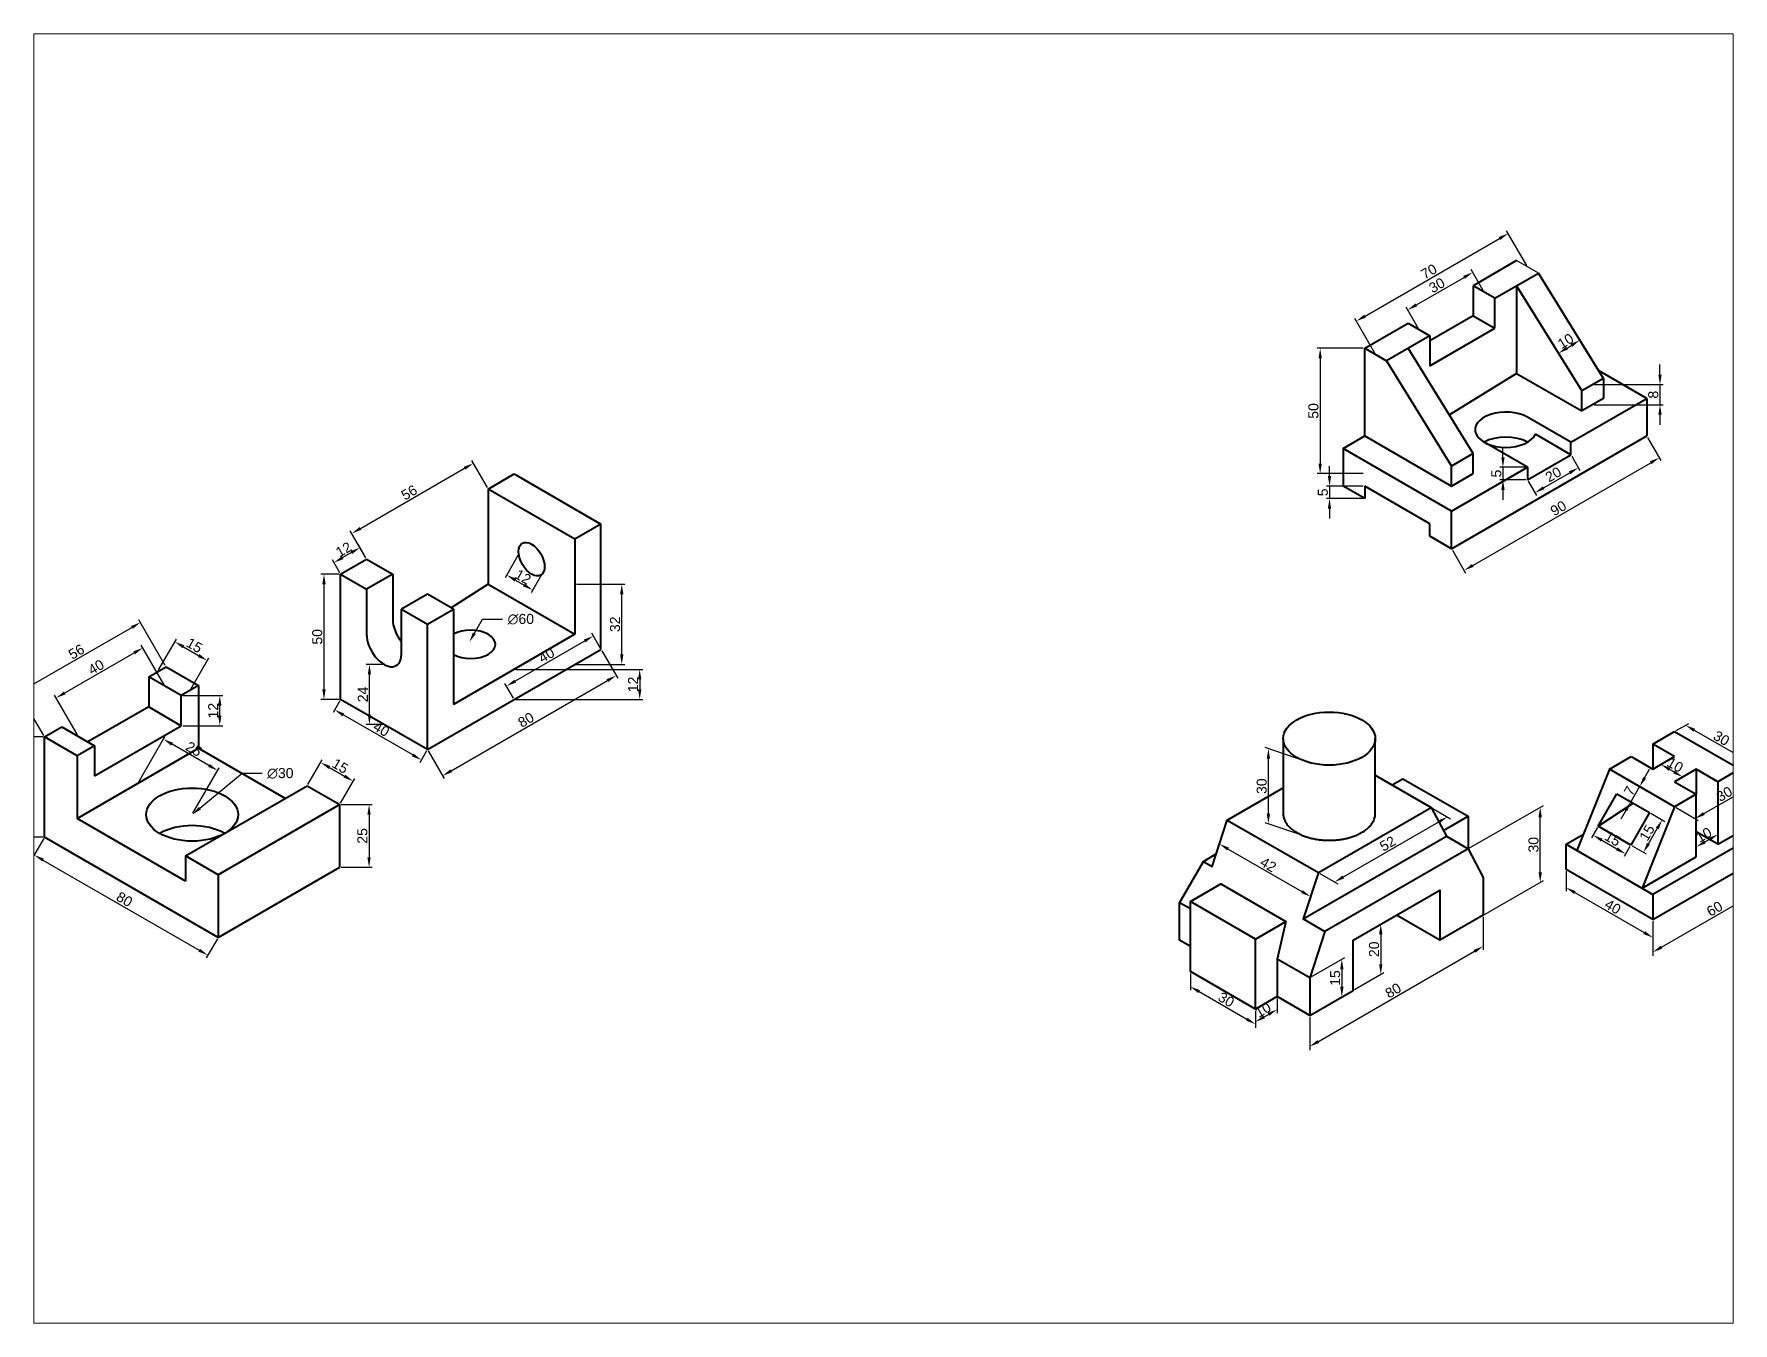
# Paper-space layout 'Layout2' of a CAD drawing. Header units: millimetres. Extents: x 26 to 231, y 20 to 176.
# The model-space entities are those that its viewports show. They can reach past a viewport. Long polylines and large blocks are cut down to what shows.
import ezdxf
from ezdxf import colors
from ezdxf.entities.mleader import LeaderData, LeaderLine
from ezdxf.math import Vec2, Vec3

# ---------------------------------------------------------------- set-up
doc = ezdxf.new("R2010")
doc.units = ezdxf.units.MM
doc.layers.add('Thick', color=7, linetype='Continuous', lineweight=40)
doc.styles.get("Standard").update_dxf_attribs({"font": 'arial.ttf'})
doc.dimstyles.new('ISO-25', dxfattribs={"dimtxt": 4, "dimasz": 4, "dimexe": 1.25, "dimexo": 0.625, "dimtad": 1, "dimtxsty": 'Standard', "dimcen": 2.5, "dimadec": 0, "dimazin": 0, "dimtfac": 1, "dimtmove": 0, "dimatfit": 3, "dimfxl": 1, "dimarcsym": 0})

psp = doc.layouts.new('Layout2')

msp = doc.modelspace()

# ---------------------------------------------------------------- blocks, each defined once
blk = doc.blocks.new('*D6')
at = {"color": 0, "lineweight": -2, "transparency": 16777216}
for p, q in [((2977.4, 969.46), (2968.24, 985.32)), ((2937.69, 966.24), (2965.4, 982.24)), ((2942.76, 949.46), (2933.6, 965.32))]:
    blk.add_line(p, q, dxfattribs=at)
at = {"color": 0, "transparency": 16777216}
for points in [[(2965.07, 982.82), (2965.74, 981.66), (2968.87, 984.24)], [(2937.36, 966.82), (2938.02, 965.66), (2934.23, 964.24)]]:
    blk.add_solid(points, dxfattribs=at)
at = {"layer": 'Defpoints', "color": 0, "transparency": 16777216}
for p in [(2968.87, 984.24), (2977.71, 968.92), (2943.07, 948.92)]:
    blk.add_point(p, dxfattribs=at)
at = {"color": 0, "transparency": 16777216, "insert": (2950.21, 976.55), "char_height": 4, "attachment_point": 5, "rotation": 30}
blk.add_mtext('40', dxfattribs=at)
blk = doc.blocks.new('*D7')
at = {"color": 0, "lineweight": -2, "transparency": 16777216}
for p, q in [((2974.99, 975.21), (2982.23, 987.74)), ((2985.07, 984.66), (2991.13, 981.16)), ((2987.98, 967.71), (2995.22, 980.24))]:
    blk.add_line(p, q, dxfattribs=at)
at = {"color": 0, "transparency": 16777216}
for points in [[(2985.4, 985.24), (2984.74, 984.08), (2981.61, 986.66)], [(2991.47, 981.74), (2990.8, 980.58), (2994.6, 979.16)]]:
    blk.add_solid(points, dxfattribs=at)
at = {"layer": 'Defpoints', "color": 0, "transparency": 16777216}
for p in [(2994.6, 979.16), (2974.68, 974.67), (2987.67, 967.17)]:
    blk.add_point(p, dxfattribs=at)
at = {"color": 0, "transparency": 16777216, "insert": (2989.44, 985.22), "char_height": 4, "attachment_point": 5, "rotation": 330}
blk.add_mtext('15', dxfattribs=at)
blk = doc.blocks.new('*D8')
at = {"color": 0, "lineweight": -2, "transparency": 16777216}
for p, q in [((2967.2, 930.71), (2977.69, 948.87)), ((2995.25, 937.29), (2980.53, 945.79)), ((2988.85, 918.21), (2999.34, 936.37))]:
    blk.add_line(p, q, dxfattribs=at)
at = {"color": 0, "transparency": 16777216}
for points in [[(2980.86, 946.37), (2980.19, 945.21), (2977.06, 947.79)], [(2995.58, 937.87), (2994.92, 936.71), (2998.71, 935.29)]]:
    blk.add_solid(points, dxfattribs=at)
at = {"layer": 'Defpoints', "color": 0, "transparency": 16777216}
for p in [(2977.06, 947.79), (2966.89, 930.17), (2988.54, 917.67)]:
    blk.add_point(p, dxfattribs=at)
at = {"color": 0, "transparency": 16777216, "insert": (2989.22, 943.85), "char_height": 4, "attachment_point": 5, "rotation": 330}
blk.add_mtext('25', dxfattribs=at)
blk = doc.blocks.new('*D9')
at = {"color": 0, "lineweight": -2, "transparency": 16777216}
for p, q in [((2929.34, 908.13), (2924.91, 900.46)), ((2929, 899.54), (2991.35, 863.54)), ((2998.62, 868.13), (2994.19, 860.46))]:
    blk.add_line(p, q, dxfattribs=at)
at = {"color": 0, "transparency": 16777216}
for points in [[(2929.33, 900.12), (2928.67, 898.97), (2925.54, 901.54)], [(2991.69, 864.12), (2991.02, 862.97), (2994.82, 861.54)]]:
    blk.add_solid(points, dxfattribs=at)
at = {"layer": 'Defpoints', "color": 0, "transparency": 16777216}
for p in [(2929.65, 908.67), (2998.93, 868.67), (2994.82, 861.54)]:
    blk.add_point(p, dxfattribs=at)
at = {"color": 0, "transparency": 16777216, "insert": (2961.51, 883.85), "char_height": 4, "attachment_point": 5, "rotation": 330}
blk.add_mtext('80', dxfattribs=at)
blk = doc.blocks.new('*D10')
at = {"color": 0, "lineweight": -2, "transparency": 16777216}
for p, q in [((3034.75, 929.71), (3040.46, 939.6)), ((3043.3, 936.51), (3049.36, 933.01)), ((3047.74, 922.21), (3053.45, 932.1))]:
    blk.add_line(p, q, dxfattribs=at)
at = {"color": 0, "transparency": 16777216}
for points in [[(3043.63, 937.09), (3042.96, 935.94), (3039.83, 938.51)], [(3049.69, 933.59), (3049.03, 932.44), (3052.82, 931.01)]]:
    blk.add_solid(points, dxfattribs=at)
at = {"layer": 'Defpoints', "color": 0, "transparency": 16777216}
for p in [(3034.44, 929.17), (3052.82, 931.01), (3047.43, 921.67)]:
    blk.add_point(p, dxfattribs=at)
at = {"color": 0, "transparency": 16777216, "insert": (3047.66, 937.07), "char_height": 4, "attachment_point": 5, "rotation": 330}
blk.add_mtext('15', dxfattribs=at)
blk = doc.blocks.new('*D11')
at = {"color": 0, "lineweight": -2, "transparency": 16777216}
for p, q in [((3048.05, 921.67), (3060.4, 921.67)), ((3059.15, 917.67), (3059.15, 900.67)), ((3048.05, 896.67), (3060.4, 896.67))]:
    blk.add_line(p, q, dxfattribs=at)
at = {"color": 0, "transparency": 16777216}
for points in [[(3058.48, 917.67), (3059.81, 917.67), (3059.15, 921.67)], [(3058.48, 900.67), (3059.81, 900.67), (3059.15, 896.67)]]:
    blk.add_solid(points, dxfattribs=at)
at = {"layer": 'Defpoints', "color": 0, "transparency": 16777216}
for p in [(3047.43, 921.67), (3047.43, 896.67), (3059.15, 896.67)]:
    blk.add_point(p, dxfattribs=at)
at = {"color": 0, "transparency": 16777216, "insert": (3056.48, 909.17), "char_height": 4, "attachment_point": 5, "rotation": 90}
blk.add_mtext('25', dxfattribs=at)
blk = doc.blocks.new('*D12')
at = {"color": 0, "lineweight": -2, "transparency": 16777216}
for p, q in [((2929.02, 948.67), (2917.46, 948.67)), ((2918.71, 944.67), (2918.71, 912.67)), ((2929.02, 908.67), (2917.46, 908.67))]:
    blk.add_line(p, q, dxfattribs=at)
at = {"color": 0, "transparency": 16777216}
for points in [[(2918.04, 944.67), (2919.38, 944.67), (2918.71, 948.67)], [(2918.04, 912.67), (2919.38, 912.67), (2918.71, 908.67)]]:
    blk.add_solid(points, dxfattribs=at)
at = {"layer": 'Defpoints', "color": 0, "transparency": 16777216}
for p in [(2929.65, 948.67), (2918.71, 908.67), (2929.65, 908.67)]:
    blk.add_point(p, dxfattribs=at)
at = {"color": 0, "transparency": 16777216, "insert": (2916.04, 928.67), "char_height": 4, "attachment_point": 5, "rotation": 90}
blk.add_mtext('40', dxfattribs=at)
blk = doc.blocks.new('*D13')
at = {"color": 0, "lineweight": -2, "transparency": 16777216}
for p, q in [((2922.89, 968.37), (2964.46, 992.37)), ((2977.83, 977.21), (2967.3, 995.45)), ((2929.34, 949.21), (2918.8, 967.45))]:
    blk.add_line(p, q, dxfattribs=at)
at = {"color": 0, "transparency": 16777216}
for points in [[(2964.13, 992.95), (2964.79, 991.79), (2967.93, 994.37)], [(2922.56, 968.95), (2923.23, 967.79), (2919.43, 966.37)]]:
    blk.add_solid(points, dxfattribs=at)
at = {"layer": 'Defpoints', "color": 0, "transparency": 16777216}
for p in [(2967.93, 994.37), (2978.15, 976.67), (2929.65, 948.67)]:
    blk.add_point(p, dxfattribs=at)
at = {"color": 0, "transparency": 16777216, "insert": (2942.34, 982.68), "char_height": 4, "attachment_point": 5, "rotation": 30}
blk.add_mtext('56', dxfattribs=at)
blk = doc.blocks.new('*D14')
at = {"color": 0, "lineweight": -2, "transparency": 16777216}
for p, q in [((2984.83, 965.17), (3000.82, 965.17)), ((2999.57, 957.17), (2999.57, 961.17)), ((2984.83, 953.17), (3000.82, 953.17))]:
    blk.add_line(p, q, dxfattribs=at)
at = {"color": 0, "transparency": 16777216}
for points in [[(2998.9, 961.17), (3000.24, 961.17), (2999.57, 965.17)], [(2998.9, 957.17), (3000.24, 957.17), (2999.57, 953.17)]]:
    blk.add_solid(points, dxfattribs=at)
at = {"layer": 'Defpoints', "color": 0, "transparency": 16777216}
for p in [(2984.21, 965.17), (2999.57, 965.17), (2984.21, 953.17)]:
    blk.add_point(p, dxfattribs=at)
at = {"color": 0, "transparency": 16777216, "insert": (2996.94, 959.17), "char_height": 4, "attachment_point": 5, "rotation": 90}
blk.add_mtext('12', dxfattribs=at)
blk = doc.blocks.new('*D15')
at = {"color": 0, "lineweight": -2, "transparency": 16777216}
for p, q in [((3047.17, 1013.63), (3039.9, 1013.63)), ((3041.15, 1009.63), (3041.15, 967.63)), ((3047.17, 963.63), (3039.9, 963.63))]:
    blk.add_line(p, q, dxfattribs=at)
at = {"color": 0, "transparency": 16777216}
for points in [[(3040.49, 1009.63), (3041.82, 1009.63), (3041.15, 1013.63)], [(3040.49, 967.63), (3041.82, 967.63), (3041.15, 963.63)]]:
    blk.add_solid(points, dxfattribs=at)
at = {"layer": 'Defpoints', "color": 0, "transparency": 16777216}
for p in [(3047.8, 1013.63), (3041.15, 963.63), (3047.8, 963.63)]:
    blk.add_point(p, dxfattribs=at)
at = {"color": 0, "transparency": 16777216, "insert": (3038.49, 988.63), "char_height": 4, "attachment_point": 5, "rotation": 90}
blk.add_mtext('50', dxfattribs=at)
blk = doc.blocks.new('*D16')
at = {"color": 0, "lineweight": -2, "transparency": 16777216}
for p, q in [((3047.48, 963.09), (3044.77, 958.4)), ((3076.57, 941.48), (3048.86, 957.48)), ((3082.12, 943.09), (3079.41, 938.4))]:
    blk.add_line(p, q, dxfattribs=at)
at = {"color": 0, "transparency": 16777216}
for points in [[(3049.2, 958.06), (3048.53, 956.9), (3045.4, 959.48)], [(3076.91, 942.06), (3076.24, 940.9), (3080.04, 939.48)]]:
    blk.add_solid(points, dxfattribs=at)
at = {"layer": 'Defpoints', "color": 0, "transparency": 16777216}
for p in [(3047.8, 963.63), (3045.4, 959.48), (3082.44, 943.63)]:
    blk.add_point(p, dxfattribs=at)
at = {"color": 0, "transparency": 16777216, "insert": (3064.05, 951.79), "char_height": 4, "attachment_point": 5, "rotation": 330}
blk.add_mtext('40', dxfattribs=at)
blk = doc.blocks.new('*D17')
at = {"color": 0, "lineweight": -2, "transparency": 16777216}
for p, q in [((3064.49, 977.63), (3058.05, 977.63)), ((3059.3, 957.63), (3059.3, 973.63)), ((3064.49, 953.63), (3058.05, 953.63))]:
    blk.add_line(p, q, dxfattribs=at)
at = {"color": 0, "transparency": 16777216}
for points in [[(3058.63, 973.63), (3059.96, 973.63), (3059.3, 977.63)], [(3058.63, 957.63), (3059.96, 957.63), (3059.3, 953.63)]]:
    blk.add_solid(points, dxfattribs=at)
at = {"layer": 'Defpoints', "color": 0, "transparency": 16777216}
for p in [(3059.3, 977.63), (3065.12, 977.63), (3065.12, 953.63)]:
    blk.add_point(p, dxfattribs=at)
at = {"color": 0, "transparency": 16777216, "insert": (3056.66, 965.63), "char_height": 4, "attachment_point": 5, "rotation": 90}
blk.add_mtext('24', dxfattribs=at)
blk = doc.blocks.new('*D18')
at = {"color": 0, "lineweight": -2, "transparency": 16777216}
for p, q in [((3057.88, 1020.18), (3054.9, 1025.33)), ((3047.48, 1014.18), (3044.51, 1019.33)), ((3048.6, 1020.24), (3052.06, 1022.24))]:
    blk.add_line(p, q, dxfattribs=at)
at = {"color": 0, "transparency": 16777216}
for points in [[(3051.73, 1022.82), (3052.4, 1021.67), (3055.53, 1024.24)], [(3048.27, 1020.82), (3048.93, 1019.67), (3045.13, 1018.24)]]:
    blk.add_solid(points, dxfattribs=at)
at = {"layer": 'Defpoints', "color": 0, "transparency": 16777216}
for p in [(3055.53, 1024.24), (3058.19, 1019.63), (3047.8, 1013.63)]:
    blk.add_point(p, dxfattribs=at)
at = {"color": 0, "transparency": 16777216, "insert": (3049.01, 1023.52), "char_height": 4, "attachment_point": 5, "rotation": 30}
blk.add_mtext('12', dxfattribs=at)
blk = doc.blocks.new('*D19')
at = {"color": 0, "lineweight": -2, "transparency": 16777216}
for p, q in [((3106.37, 1048.18), (3100.13, 1058.99)), ((3055.72, 1031.91), (3097.29, 1055.91)), ((3057.88, 1020.18), (3051.63, 1030.99))]:
    blk.add_line(p, q, dxfattribs=at)
at = {"color": 0, "transparency": 16777216}
for points in [[(3096.96, 1056.48), (3097.62, 1055.33), (3100.75, 1057.91)], [(3055.39, 1032.48), (3056.05, 1031.33), (3052.26, 1029.91)]]:
    blk.add_solid(points, dxfattribs=at)
at = {"layer": 'Defpoints', "color": 0, "transparency": 16777216}
for p in [(3100.75, 1057.91), (3106.69, 1047.63), (3058.19, 1019.63)]:
    blk.add_point(p, dxfattribs=at)
at = {"color": 0, "transparency": 16777216, "insert": (3075.17, 1046.22), "char_height": 4, "attachment_point": 5, "rotation": 30}
blk.add_mtext('56', dxfattribs=at)
blk = doc.blocks.new('*D20')
at = {"color": 0, "lineweight": -2, "transparency": 16777216}
for p, q in [((3118.57, 1021.05), (3113.47, 1012.21)), ((3117.55, 1011.29), (3121.02, 1009.29)), ((3128.96, 1015.05), (3123.86, 1006.21))]:
    blk.add_line(p, q, dxfattribs=at)
at = {"color": 0, "transparency": 16777216}
for points in [[(3117.89, 1011.87), (3117.22, 1010.72), (3114.09, 1013.29)], [(3121.35, 1009.87), (3120.69, 1008.72), (3124.48, 1007.29)]]:
    blk.add_solid(points, dxfattribs=at)
at = {"layer": 'Defpoints', "color": 0, "transparency": 16777216}
for p in [(3118.88, 1021.59), (3129.27, 1015.59), (3124.48, 1007.29)]:
    blk.add_point(p, dxfattribs=at)
at = {"color": 0, "transparency": 16777216, "insert": (3120.6, 1012.57), "char_height": 4, "attachment_point": 5, "rotation": 330}
blk.add_mtext('12', dxfattribs=at)
blk = doc.blocks.new('*D21')
at = {"color": 0, "lineweight": -2, "transparency": 16777216}
for p, q in [((3152.03, 983.09), (3158.39, 972.08)), ((3091.95, 935.16), (3154.3, 971.16)), ((3082.75, 943.09), (3089.11, 932.08))]:
    blk.add_line(p, q, dxfattribs=at)
at = {"color": 0, "transparency": 16777216}
for points in [[(3153.97, 971.74), (3154.63, 970.58), (3157.77, 973.16)], [(3091.61, 935.74), (3092.28, 934.58), (3088.48, 933.16)]]:
    blk.add_solid(points, dxfattribs=at)
at = {"layer": 'Defpoints', "color": 0, "transparency": 16777216}
for p in [(3151.72, 983.63), (3157.77, 973.16), (3082.44, 943.63)]:
    blk.add_point(p, dxfattribs=at)
at = {"color": 0, "transparency": 16777216, "insert": (3121.79, 955.47), "char_height": 4, "attachment_point": 5, "rotation": 30}
blk.add_mtext('80', dxfattribs=at)
blk = doc.blocks.new('*D22')
at = {"color": 0, "lineweight": -2, "transparency": 16777216}
for p, q in [((3117.7, 975.63), (3168.41, 975.63)), ((3167.16, 971.63), (3167.16, 967.63)), ((3117.7, 963.63), (3168.41, 963.63))]:
    blk.add_line(p, q, dxfattribs=at)
at = {"color": 0, "transparency": 16777216}
for points in [[(3166.49, 971.63), (3167.83, 971.63), (3167.16, 975.63)], [(3166.49, 967.63), (3167.83, 967.63), (3167.16, 963.63)]]:
    blk.add_solid(points, dxfattribs=at)
at = {"layer": 'Defpoints', "color": 0, "transparency": 16777216}
for p in [(3117.08, 975.63), (3117.08, 963.63), (3167.16, 963.63)]:
    blk.add_point(p, dxfattribs=at)
at = {"color": 0, "transparency": 16777216, "insert": (3164.53, 969.63), "char_height": 4, "attachment_point": 5, "rotation": 90}
blk.add_mtext('12', dxfattribs=at)
blk = doc.blocks.new('*D23')
at = {"color": 0, "lineweight": -2, "transparency": 16777216}
for p, q in [((3145.18, 986.96), (3117.47, 970.96)), ((3151.41, 984.18), (3148.02, 990.04)), ((3116.77, 964.18), (3113.38, 970.04))]:
    blk.add_line(p, q, dxfattribs=at)
at = {"color": 0, "transparency": 16777216}
for points in [[(3144.85, 987.54), (3145.51, 986.38), (3148.64, 988.96)], [(3117.13, 971.54), (3117.8, 970.38), (3114, 968.96)]]:
    blk.add_solid(points, dxfattribs=at)
at = {"layer": 'Defpoints', "color": 0, "transparency": 16777216}
for p in [(3151.72, 983.63), (3114, 968.96), (3117.08, 963.63)]:
    blk.add_point(p, dxfattribs=at)
at = {"color": 0, "transparency": 16777216, "insert": (3129.99, 981.27), "char_height": 4, "attachment_point": 5, "rotation": 30}
blk.add_mtext('40', dxfattribs=at)
blk = doc.blocks.new('*D24')
at = {"color": 0, "lineweight": -2, "transparency": 16777216}
for p, q in [((3141.95, 1009.63), (3161.26, 1009.63)), ((3160.01, 981.63), (3160.01, 1005.63)), ((3141.95, 977.63), (3161.26, 977.63))]:
    blk.add_line(p, q, dxfattribs=at)
at = {"color": 0, "transparency": 16777216}
for points in [[(3159.34, 1005.63), (3160.68, 1005.63), (3160.01, 1009.63)], [(3159.34, 981.63), (3160.68, 981.63), (3160.01, 977.63)]]:
    blk.add_solid(points, dxfattribs=at)
at = {"layer": 'Defpoints', "color": 0, "transparency": 16777216}
for p in [(3141.33, 1009.63), (3160.01, 1009.63), (3141.33, 977.63)]:
    blk.add_point(p, dxfattribs=at)
at = {"color": 0, "transparency": 16777216, "insert": (3157.34, 993.63), "char_height": 4, "attachment_point": 5, "rotation": 90}
blk.add_mtext('32', dxfattribs=at)
blk = doc.blocks.new('*D36')
at = {"color": 0, "lineweight": -2, "transparency": 16777216}
for p, q in [((3503.88, 1126.84), (3499.05, 1135.22)), ((3477.16, 1121.13), (3496.21, 1132.13)), ((3477.9, 1111.84), (3473.07, 1120.22))]:
    blk.add_line(p, q, dxfattribs=at)
at = {"color": 0, "transparency": 16777216}
for points in [[(3495.88, 1132.71), (3496.54, 1131.56), (3499.67, 1134.13)], [(3476.82, 1121.71), (3477.49, 1120.56), (3473.69, 1119.13)]]:
    blk.add_solid(points, dxfattribs=at)
at = {"layer": 'Defpoints', "color": 0, "transparency": 16777216}
for p in [(3499.67, 1134.13), (3504.19, 1126.3), (3478.21, 1111.3)]:
    blk.add_point(p, dxfattribs=at)
at = {"color": 0, "transparency": 16777216, "insert": (3485.35, 1128.94), "char_height": 4, "attachment_point": 5, "rotation": 30}
blk.add_mtext('30', dxfattribs=at)
blk = doc.blocks.new('*D37')
at = {"color": 0, "lineweight": -2, "transparency": 16777216}
for p, q in [((3456.66, 1116.64), (3510.35, 1147.64)), ((3521.2, 1136.84), (3513.19, 1150.72)), ((3460.58, 1101.84), (3452.57, 1115.72))]:
    blk.add_line(p, q, dxfattribs=at)
at = {"color": 0, "transparency": 16777216}
for points in [[(3510.02, 1148.22), (3510.68, 1147.06), (3513.81, 1149.64)], [(3456.32, 1117.22), (3456.99, 1116.06), (3453.19, 1114.64)]]:
    blk.add_solid(points, dxfattribs=at)
at = {"layer": 'Defpoints', "color": 0, "transparency": 16777216}
for p in [(3513.81, 1149.64), (3521.51, 1136.3), (3460.89, 1101.3)]:
    blk.add_point(p, dxfattribs=at)
at = {"color": 0, "transparency": 16777216, "insert": (3482.17, 1134.45), "char_height": 4, "attachment_point": 5, "rotation": 30}
blk.add_mtext('70', dxfattribs=at)
blk = doc.blocks.new('*D38')
at = {"color": 0, "lineweight": -2, "transparency": 16777216}
for p, q in [((3442.5, 1052.8), (3442.5, 1056.8)), ((3455.94, 1048.8), (3441.25, 1048.8)), ((3442.5, 1048.8), (3442.5, 1043.8)), ((3455.94, 1043.8), (3441.25, 1043.8)), ((3442.5, 1039.8), (3442.5, 1035.8))]:
    blk.add_line(p, q, dxfattribs=at)
at = {"color": 0, "transparency": 16777216}
for points in [[(3441.83, 1052.8), (3443.16, 1052.8), (3442.5, 1048.8)], [(3441.83, 1039.8), (3443.16, 1039.8), (3442.5, 1043.8)]]:
    blk.add_solid(points, dxfattribs=at)
at = {"layer": 'Defpoints', "color": 0, "transparency": 16777216}
for p in [(3456.56, 1048.8), (3442.5, 1043.8), (3456.56, 1043.8)]:
    blk.add_point(p, dxfattribs=at)
at = {"color": 0, "transparency": 16777216, "insert": (3439.84, 1046.3), "char_height": 4, "attachment_point": 5, "rotation": 90}
blk.add_mtext('5', dxfattribs=at)
blk = doc.blocks.new('*D39')
at = {"color": 0, "lineweight": -2, "transparency": 16777216}
for p, q in [((3511.72, 1060.3), (3511.72, 1064.3)), ((3520.89, 1056.3), (3510.47, 1056.3)), ((3520.89, 1051.3), (3510.47, 1051.3)), ((3511.72, 1056.3), (3511.72, 1051.3)), ((3511.72, 1047.3), (3511.72, 1043.3))]:
    blk.add_line(p, q, dxfattribs=at)
at = {"color": 0, "transparency": 16777216}
for points in [[(3511.05, 1060.3), (3512.38, 1060.3), (3511.72, 1056.3)], [(3511.05, 1047.3), (3512.38, 1047.3), (3511.72, 1051.3)]]:
    blk.add_solid(points, dxfattribs=at)
at = {"layer": 'Defpoints', "color": 0, "transparency": 16777216}
for p in [(3511.72, 1051.3), (3521.51, 1056.3), (3521.51, 1051.3)]:
    blk.add_point(p, dxfattribs=at)
at = {"color": 0, "transparency": 16777216, "insert": (3509.06, 1053.8), "char_height": 4, "attachment_point": 5, "rotation": 90}
blk.add_mtext('5', dxfattribs=at)
blk = doc.blocks.new('*D40')
at = {"color": 0, "lineweight": -2, "transparency": 16777216}
for p, q in [((3574.4, 1093.3), (3574.4, 1097.3)), ((3548.12, 1089.3), (3575.65, 1089.3)), ((3574.4, 1089.3), (3574.4, 1081.3)), ((3548.12, 1081.3), (3575.65, 1081.3)), ((3574.4, 1077.3), (3574.4, 1073.3))]:
    blk.add_line(p, q, dxfattribs=at)
at = {"color": 0, "transparency": 16777216}
for points in [[(3573.73, 1093.3), (3575.07, 1093.3), (3574.4, 1089.3)], [(3573.73, 1077.3), (3575.07, 1077.3), (3574.4, 1081.3)]]:
    blk.add_solid(points, dxfattribs=at)
at = {"layer": 'Defpoints', "color": 0, "transparency": 16777216}
for p in [(3547.5, 1089.3), (3547.5, 1081.3), (3574.4, 1081.3)]:
    blk.add_point(p, dxfattribs=at)
at = {"color": 0, "transparency": 16777216, "insert": (3571.73, 1085.3), "char_height": 4, "attachment_point": 5, "rotation": 90}
blk.add_mtext('8', dxfattribs=at)
blk = doc.blocks.new('*D41')
at = {"color": 0, "lineweight": -2, "transparency": 16777216}
for p, q in [((3539, 1112.53), (3543.05, 1105.99)), ((3530.5, 1107.27), (3534.55, 1100.73)), ((3537.29, 1103.9), (3538.99, 1104.95))]:
    blk.add_line(p, q, dxfattribs=at)
at = {"color": 0, "transparency": 16777216}
for points in [[(3538.64, 1105.52), (3539.34, 1104.38), (3542.39, 1107.05)], [(3536.94, 1104.47), (3537.64, 1103.33), (3533.89, 1101.8)]]:
    blk.add_solid(points, dxfattribs=at)
at = {"layer": 'Defpoints', "color": 0, "transparency": 16777216}
for p in [(3538.68, 1113.06), (3530.18, 1107.8), (3542.39, 1107.05)]:
    blk.add_point(p, dxfattribs=at)
at = {"color": 0, "transparency": 16777216, "insert": (3536.74, 1106.69), "char_height": 4, "attachment_point": 5, "rotation": 31.7405}
blk.add_mtext('10', dxfattribs=at)
blk = doc.blocks.new('*D42')
at = {"color": 0, "lineweight": -2, "transparency": 16777216}
for p, q in [((3455.94, 1103.8), (3437.51, 1103.8)), ((3438.76, 1099.8), (3438.76, 1057.8)), ((3455.94, 1053.8), (3437.51, 1053.8))]:
    blk.add_line(p, q, dxfattribs=at)
at = {"color": 0, "transparency": 16777216}
for points in [[(3438.1, 1099.8), (3439.43, 1099.8), (3438.76, 1103.8)], [(3438.1, 1057.8), (3439.43, 1057.8), (3438.76, 1053.8)]]:
    blk.add_solid(points, dxfattribs=at)
at = {"layer": 'Defpoints', "color": 0, "transparency": 16777216}
for p in [(3456.56, 1103.8), (3438.76, 1053.8), (3456.56, 1053.8)]:
    blk.add_point(p, dxfattribs=at)
at = {"color": 0, "transparency": 16777216, "insert": (3436.09, 1078.8), "char_height": 4, "attachment_point": 5, "rotation": 90}
blk.add_mtext('50', dxfattribs=at)
blk = doc.blocks.new('*D43')
at = {"color": 0, "lineweight": -2, "transparency": 16777216}
for p, q in [((3569.46, 1068.26), (3574.77, 1059.06)), ((3499.67, 1017.14), (3570.68, 1058.14)), ((3491.52, 1023.26), (3496.83, 1014.06))]:
    blk.add_line(p, q, dxfattribs=at)
at = {"color": 0, "transparency": 16777216}
for points in [[(3570.35, 1058.72), (3571.02, 1057.56), (3574.15, 1060.14)], [(3499.34, 1017.72), (3500, 1016.56), (3496.21, 1015.14)]]:
    blk.add_solid(points, dxfattribs=at)
at = {"layer": 'Defpoints', "color": 0, "transparency": 16777216}
for p in [(3569.15, 1068.8), (3574.15, 1060.14), (3491.2, 1023.8)]:
    blk.add_point(p, dxfattribs=at)
at = {"color": 0, "transparency": 16777216, "insert": (3533.84, 1039.95), "char_height": 4, "attachment_point": 5, "rotation": 30}
blk.add_mtext('90', dxfattribs=at)
blk = doc.blocks.new('*D44')
at = {"color": 0, "lineweight": -2, "transparency": 16777216}
for p, q in [((3539.15, 1060.76), (3542.44, 1055.05)), ((3527.96, 1048.13), (3538.35, 1054.13)), ((3521.83, 1050.76), (3525.12, 1045.05))]:
    blk.add_line(p, q, dxfattribs=at)
at = {"color": 0, "transparency": 16777216}
for points in [[(3538.02, 1054.71), (3538.69, 1053.56), (3541.82, 1056.13)], [(3527.63, 1048.71), (3528.3, 1047.56), (3524.5, 1046.13)]]:
    blk.add_solid(points, dxfattribs=at)
at = {"layer": 'Defpoints', "color": 0, "transparency": 16777216}
for p in [(3538.84, 1061.3), (3521.51, 1051.3), (3541.82, 1056.13)]:
    blk.add_point(p, dxfattribs=at)
at = {"color": 0, "transparency": 16777216, "insert": (3531.82, 1053.44), "char_height": 4, "attachment_point": 5, "rotation": 30}
blk.add_mtext('20', dxfattribs=at)
blk = doc.blocks.new('*D113')
at = {"color": 0, "lineweight": -2, "transparency": 16777216}
for p, q in [((3591.89, 918.08), (3610.94, 929.08)), ((3606.82, 935.46), (3615.66, 930.36)), ((3580.84, 920.46), (3589.68, 915.36))]:
    blk.add_line(p, q, dxfattribs=at)
at = {"color": 0, "transparency": 16777216}
for points in [[(3610.61, 929.66), (3611.28, 928.5), (3614.41, 931.08)], [(3591.56, 918.66), (3592.23, 917.5), (3588.43, 916.08)]]:
    blk.add_solid(points, dxfattribs=at)
at = {"layer": 'Defpoints', "color": 0, "transparency": 16777216}
for p in [(3606.2, 935.82), (3614.41, 931.08), (3580.22, 920.82)]:
    blk.add_point(p, dxfattribs=at)
at = {"color": 0, "transparency": 16777216, "insert": (3600.08, 925.89), "char_height": 4, "attachment_point": 5, "rotation": 30}
blk.add_mtext('30', dxfattribs=at)
blk = doc.blocks.new('*D114')
at = {"color": 0, "lineweight": -2, "transparency": 16777216}
for p, q in [((3575.26, 937.96), (3573.55, 936.97)), ((3578.26, 935.69), (3579.99, 934.69)), ((3583.92, 932.96), (3582.21, 931.97))]:
    blk.add_line(p, q, dxfattribs=at)
at = {"color": 0, "transparency": 16777216}
for points in [[(3578.59, 936.27), (3577.93, 935.11), (3574.8, 937.69)], [(3580.33, 935.27), (3579.66, 934.11), (3583.46, 932.69)]]:
    blk.add_solid(points, dxfattribs=at)
at = {"layer": 'Defpoints', "color": 0, "transparency": 16777216}
for p in [(3575.89, 938.32), (3583.46, 932.69), (3584.55, 933.32)]:
    blk.add_point(p, dxfattribs=at)
at = {"color": 0, "transparency": 16777216, "insert": (3580.46, 937.5), "char_height": 4, "attachment_point": 5, "rotation": 330}
blk.add_mtext('10', dxfattribs=at)
blk = doc.blocks.new('*D115')
at = {"color": 0, "lineweight": -2, "transparency": 16777216}
for p, q in [((3580.84, 951.18), (3585.86, 954.08)), ((3588.07, 951.36), (3607.13, 940.36)), ((3606.82, 936.18), (3611.84, 939.08))]:
    blk.add_line(p, q, dxfattribs=at)
at = {"color": 0, "transparency": 16777216}
for points in [[(3588.41, 951.93), (3587.74, 950.78), (3584.61, 953.36)], [(3607.46, 940.93), (3606.79, 939.78), (3610.59, 938.36)]]:
    blk.add_solid(points, dxfattribs=at)
at = {"layer": 'Defpoints', "color": 0, "transparency": 16777216}
for p in [(3580.22, 950.82), (3610.59, 938.36), (3606.2, 935.82)]:
    blk.add_point(p, dxfattribs=at)
at = {"color": 0, "transparency": 16777216, "insert": (3598.93, 948.17), "char_height": 4, "attachment_point": 5, "rotation": 330}
blk.add_mtext('30', dxfattribs=at)
blk = doc.blocks.new('*D116')
at = {"color": 0, "lineweight": -2, "transparency": 16777216}
for p, q in [((3597.54, 906.54), (3597.54, 911.21)), ((3588.88, 901.54), (3588.88, 906.21)), ((3592.34, 906.77), (3594.07, 907.77))]:
    blk.add_line(p, q, dxfattribs=at)
at = {"color": 0, "transparency": 16777216}
for points in [[(3593.74, 908.35), (3594.41, 907.19), (3597.54, 909.77)], [(3592.01, 907.35), (3592.68, 906.19), (3588.88, 904.77)]]:
    blk.add_solid(points, dxfattribs=at)
at = {"layer": 'Defpoints', "color": 0, "transparency": 16777216}
for p in [(3597.54, 909.77), (3597.54, 905.82), (3588.88, 900.82)]:
    blk.add_point(p, dxfattribs=at)
at = {"color": 0, "transparency": 16777216, "insert": (3591.87, 909.58), "char_height": 4, "attachment_point": 5, "rotation": 30}
blk.add_mtext('10', dxfattribs=at)
blk = doc.blocks.new('*D117')
at = {"color": 0, "lineweight": -2, "transparency": 16777216}
for p, q in [((3623.52, 905.1), (3623.52, 891.32)), ((3575.02, 864.77), (3620.05, 890.77)), ((3571.56, 875.1), (3571.56, 861.32))]:
    blk.add_line(p, q, dxfattribs=at)
at = {"color": 0, "transparency": 16777216}
for points in [[(3619.72, 891.34), (3620.39, 890.19), (3623.52, 892.77)], [(3574.69, 865.34), (3575.36, 864.19), (3571.56, 862.77)]]:
    blk.add_solid(points, dxfattribs=at)
at = {"layer": 'Defpoints', "color": 0, "transparency": 16777216}
for p in [(3623.52, 905.82), (3623.52, 892.77), (3571.56, 875.82)]:
    blk.add_point(p, dxfattribs=at)
at = {"color": 0, "transparency": 16777216, "insert": (3596.2, 880.08), "char_height": 4, "attachment_point": 5, "rotation": 30}
blk.add_mtext('60', dxfattribs=at)
blk = doc.blocks.new('*D118')
at = {"color": 0, "lineweight": -2, "transparency": 16777216}
for p, q in [((3536.92, 895.1), (3536.92, 887.13)), ((3540.38, 886.57), (3568.09, 870.57)), ((3571.56, 875.1), (3571.56, 867.13))]:
    blk.add_line(p, q, dxfattribs=at)
at = {"color": 0, "transparency": 16777216}
for points in [[(3540.71, 887.15), (3540.05, 885.99), (3536.92, 888.57)], [(3568.43, 871.15), (3567.76, 869.99), (3571.56, 868.57)]]:
    blk.add_solid(points, dxfattribs=at)
at = {"layer": 'Defpoints', "color": 0, "transparency": 16777216}
for p in [(3536.92, 895.82), (3571.56, 875.82), (3571.56, 868.57)]:
    blk.add_point(p, dxfattribs=at)
at = {"color": 0, "transparency": 16777216, "insert": (3555.57, 880.88), "char_height": 4, "attachment_point": 5, "rotation": 330}
blk.add_mtext('40', dxfattribs=at)
blk = doc.blocks.new('*D119')
at = {"color": 0, "lineweight": -2, "transparency": 16777216}
for p, q in [((3549.42, 912.48), (3547.06, 908.4)), ((3551.15, 907.48), (3557.22, 903.98)), ((3562.41, 904.98), (3560.06, 900.9))]:
    blk.add_line(p, q, dxfattribs=at)
at = {"color": 0, "transparency": 16777216}
for points in [[(3551.49, 908.06), (3550.82, 906.9), (3547.69, 909.48)], [(3557.55, 904.56), (3556.88, 903.4), (3560.68, 901.98)]]:
    blk.add_solid(points, dxfattribs=at)
at = {"layer": 'Defpoints', "color": 0, "transparency": 16777216}
for p in [(3549.73, 913.02), (3560.68, 901.98), (3562.72, 905.52)]:
    blk.add_point(p, dxfattribs=at)
at = {"color": 0, "transparency": 16777216, "insert": (3555.52, 908.04), "char_height": 4, "attachment_point": 5, "rotation": 330}
blk.add_mtext('15', dxfattribs=at)
blk = doc.blocks.new('*D120')
at = {"color": 0, "lineweight": -2, "transparency": 16777216}
for p, q in [((3570.76, 918.19), (3576.37, 914.96)), ((3569.79, 906.06), (3573.29, 912.12)), ((3563.26, 905.2), (3568.87, 901.97))]:
    blk.add_line(p, q, dxfattribs=at)
at = {"color": 0, "transparency": 16777216}
for points in [[(3572.71, 912.45), (3573.87, 911.78), (3575.29, 915.58)], [(3569.21, 906.39), (3570.37, 905.72), (3567.79, 902.59)]]:
    blk.add_solid(points, dxfattribs=at)
at = {"layer": 'Defpoints', "color": 0, "transparency": 16777216}
for p in [(3570.22, 918.51), (3575.29, 915.58), (3562.72, 905.52)]:
    blk.add_point(p, dxfattribs=at)
at = {"color": 0, "transparency": 16777216, "insert": (3569.23, 910.42), "char_height": 4, "attachment_point": 5, "rotation": 60}
blk.add_mtext('15', dxfattribs=at)
blk = doc.blocks.new('*D121')
at = {"color": 0, "lineweight": -2, "transparency": 16777216}
for p, q in [((3566.69, 928.63), (3565.19, 929.49)), ((3568.27, 932.33), (3570.27, 935.8)), ((3563.19, 922.57), (3561.69, 923.43)), ((3566.27, 928.87), (3562.77, 922.81)), ((3560.77, 919.34), (3558.77, 915.88))]:
    blk.add_line(p, q, dxfattribs=at)
at = {"color": 0, "transparency": 16777216}
for points in [[(3567.7, 932.67), (3568.85, 932), (3566.27, 928.87)], [(3560.2, 919.68), (3561.35, 919.01), (3562.77, 922.81)]]:
    blk.add_solid(points, dxfattribs=at)
at = {"layer": 'Defpoints', "color": 0, "transparency": 16777216}
for p in [(3562.77, 922.81), (3567.23, 928.32), (3563.73, 922.26)]:
    blk.add_point(p, dxfattribs=at)
at = {"color": 0, "transparency": 16777216, "insert": (3562.25, 927.15), "char_height": 4, "attachment_point": 5, "rotation": 60}
blk.add_mtext('7', dxfattribs=at)
blk = doc.blocks.new('*D122')
at = {"color": 0, "lineweight": -2, "transparency": 16777216}
for p, q in [((3483.7, 920.16), (3490.82, 916.05)), ((3448.01, 892.77), (3486.11, 914.77)), ((3438.67, 894.16), (3445.79, 890.05))]:
    blk.add_line(p, q, dxfattribs=at)
at = {"color": 0, "transparency": 16777216}
for points in [[(3485.78, 915.34), (3486.44, 914.19), (3489.57, 916.77)], [(3447.67, 893.34), (3448.34, 892.19), (3444.54, 890.77)]]:
    blk.add_solid(points, dxfattribs=at)
at = {"layer": 'Defpoints', "color": 0, "transparency": 16777216}
for p in [(3483.08, 920.52), (3489.57, 916.77), (3438.05, 894.52)]:
    blk.add_point(p, dxfattribs=at)
at = {"color": 0, "transparency": 16777216, "insert": (3465.72, 906.08), "char_height": 4, "attachment_point": 5, "rotation": 30}
blk.add_mtext('52', dxfattribs=at)
blk = doc.blocks.new('*D123')
at = {"color": 0, "lineweight": -2, "transparency": 16777216}
for p, q in [((3386.95, 854.3), (3386.95, 847.58)), ((3390.41, 847.02), (3409.47, 836.02)), ((3412.93, 839.3), (3412.93, 832.58))]:
    blk.add_line(p, q, dxfattribs=at)
at = {"color": 0, "transparency": 16777216}
for points in [[(3390.75, 847.6), (3390.08, 846.44), (3386.95, 849.02)], [(3409.8, 836.6), (3409.13, 835.44), (3412.93, 834.02)]]:
    blk.add_solid(points, dxfattribs=at)
at = {"layer": 'Defpoints', "color": 0, "transparency": 16777216}
for p in [(3386.95, 855.02), (3412.93, 840.02), (3412.93, 834.02)]:
    blk.add_point(p, dxfattribs=at)
at = {"color": 0, "transparency": 16777216, "insert": (3401.28, 843.83), "char_height": 4, "attachment_point": 5, "rotation": 330}
blk.add_mtext('30', dxfattribs=at)
blk = doc.blocks.new('*D124')
at = {"color": 0, "lineweight": -2, "transparency": 16777216}
for p, q in [((3421.59, 844.3), (3421.59, 838.48)), ((3412.93, 839.3), (3412.93, 833.48)), ((3416.4, 836.92), (3418.13, 837.92))]:
    blk.add_line(p, q, dxfattribs=at)
at = {"color": 0, "transparency": 16777216}
for points in [[(3416.06, 837.5), (3416.73, 836.34), (3412.93, 834.92)], [(3417.79, 838.5), (3418.46, 837.34), (3421.59, 839.92)]]:
    blk.add_solid(points, dxfattribs=at)
at = {"layer": 'Defpoints', "color": 0, "transparency": 16777216}
for p in [(3421.59, 845.02), (3412.93, 840.02), (3421.59, 839.92)]:
    blk.add_point(p, dxfattribs=at)
at = {"color": 0, "transparency": 16777216, "insert": (3415.93, 839.73), "char_height": 4, "attachment_point": 5, "rotation": 30}
blk.add_mtext('10', dxfattribs=at)
blk = doc.blocks.new('*D125')
at = {"color": 0, "lineweight": -2, "transparency": 16777216}
for p, q in [((3435.21, 852.88), (3448.66, 860.65)), ((3447.41, 855.93), (3447.41, 848.93)), ((3435.21, 837.88), (3448.66, 845.65))]:
    blk.add_line(p, q, dxfattribs=at)
at = {"color": 0, "transparency": 16777216}
for points in [[(3446.75, 855.93), (3448.08, 855.93), (3447.41, 859.93)], [(3446.75, 848.93), (3448.08, 848.93), (3447.41, 844.93)]]:
    blk.add_solid(points, dxfattribs=at)
at = {"layer": 'Defpoints', "color": 0, "transparency": 16777216}
for p in [(3434.58, 852.52), (3447.41, 844.93), (3434.58, 837.52)]:
    blk.add_point(p, dxfattribs=at)
at = {"color": 0, "transparency": 16777216, "insert": (3444.75, 852.43), "char_height": 4, "attachment_point": 5, "rotation": 90}
blk.add_mtext('15', dxfattribs=at)
blk = doc.blocks.new('*D126')
at = {"color": 0, "lineweight": -2, "transparency": 16777216}
for p, q in [((3452.53, 867.88), (3464.2, 874.62)), ((3462.95, 869.9), (3462.95, 857.9)), ((3452.53, 847.88), (3464.2, 854.62))]:
    blk.add_line(p, q, dxfattribs=at)
at = {"color": 0, "transparency": 16777216}
for points in [[(3462.28, 869.9), (3463.62, 869.9), (3462.95, 873.9)], [(3462.28, 857.9), (3463.62, 857.9), (3462.95, 853.9)]]:
    blk.add_solid(points, dxfattribs=at)
at = {"layer": 'Defpoints', "color": 0, "transparency": 16777216}
for p in [(3451.9, 867.52), (3462.95, 853.9), (3451.9, 847.52)]:
    blk.add_point(p, dxfattribs=at)
at = {"color": 0, "transparency": 16777216, "insert": (3460.28, 863.9), "char_height": 4, "attachment_point": 5, "rotation": 90}
blk.add_mtext('20', dxfattribs=at)
blk = doc.blocks.new('*D127')
at = {"color": 0, "lineweight": -2, "transparency": 16777216}
for p, q in [((3503.86, 876.8), (3503.86, 863.67)), ((3438.05, 827.12), (3500.4, 863.12)), ((3434.58, 836.8), (3434.58, 823.67))]:
    blk.add_line(p, q, dxfattribs=at)
at = {"color": 0, "transparency": 16777216}
for points in [[(3500.07, 863.7), (3500.73, 862.54), (3503.86, 865.12)], [(3437.71, 827.7), (3438.38, 826.54), (3434.58, 825.12)]]:
    blk.add_solid(points, dxfattribs=at)
at = {"layer": 'Defpoints', "color": 0, "transparency": 16777216}
for p in [(3503.86, 877.52), (3503.86, 865.12), (3434.58, 837.52)]:
    blk.add_point(p, dxfattribs=at)
at = {"color": 0, "transparency": 16777216, "insert": (3467.89, 847.43), "char_height": 4, "attachment_point": 5, "rotation": 30}
blk.add_mtext('80', dxfattribs=at)
blk = doc.blocks.new('*D128')
at = {"color": 0, "lineweight": -2, "transparency": 16777216}
for p, q in [((3495.83, 902.88), (3527.84, 921.36)), ((3526.59, 894.64), (3526.59, 916.64)), ((3495.83, 872.88), (3527.84, 891.36))]:
    blk.add_line(p, q, dxfattribs=at)
at = {"color": 0, "transparency": 16777216}
for points in [[(3525.92, 916.64), (3527.25, 916.64), (3526.59, 920.64)], [(3525.92, 894.64), (3527.25, 894.64), (3526.59, 890.64)]]:
    blk.add_solid(points, dxfattribs=at)
at = {"layer": 'Defpoints', "color": 0, "transparency": 16777216}
for p in [(3526.59, 920.64), (3495.2, 902.52), (3495.2, 872.52)]:
    blk.add_point(p, dxfattribs=at)
at = {"color": 0, "transparency": 16777216, "insert": (3523.92, 905.64), "char_height": 4, "attachment_point": 5, "rotation": 90}
blk.add_mtext('30', dxfattribs=at)
blk = doc.blocks.new('*D129')
at = {"color": 0, "lineweight": -2, "transparency": 16777216}
for p, q in [((3401.48, 914.91), (3398.16, 904.72)), ((3402.02, 903.94), (3431.47, 886.94)), ((3437.85, 893.91), (3434.54, 883.72))]:
    blk.add_line(p, q, dxfattribs=at)
at = {"color": 0, "transparency": 16777216}
for points in [[(3402.36, 904.51), (3401.69, 903.36), (3398.56, 905.94)], [(3431.8, 887.51), (3431.14, 886.36), (3434.93, 884.94)]]:
    blk.add_solid(points, dxfattribs=at)
at = {"layer": 'Defpoints', "color": 0, "transparency": 16777216}
for p in [(3401.67, 915.52), (3438.05, 894.52), (3434.93, 884.94)]:
    blk.add_point(p, dxfattribs=at)
at = {"color": 0, "transparency": 16777216, "insert": (3418.06, 897.72), "char_height": 4, "attachment_point": 5, "rotation": 330}
blk.add_mtext('42', dxfattribs=at)
blk = doc.blocks.new('*D130')
at = {"color": 0, "lineweight": -2, "transparency": 16777216}
for p, q in [((3433.05, 938.89), (3416.85, 944.45)), ((3418.1, 918.02), (3418.1, 940.02)), ((3433.05, 908.89), (3416.85, 914.45))]:
    blk.add_line(p, q, dxfattribs=at)
at = {"color": 0, "transparency": 16777216}
for points in [[(3417.43, 940.02), (3418.77, 940.02), (3418.1, 944.02)], [(3417.43, 918.02), (3418.77, 918.02), (3418.1, 914.02)]]:
    blk.add_solid(points, dxfattribs=at)
at = {"layer": 'Defpoints', "color": 0, "transparency": 16777216}
for p in [(3418.1, 944.02), (3433.68, 938.68), (3433.68, 908.68)]:
    blk.add_point(p, dxfattribs=at)
at = {"color": 0, "transparency": 16777216, "insert": (3415.43, 929.02), "char_height": 4, "attachment_point": 5, "rotation": 90}
blk.add_mtext('30', dxfattribs=at)

# ---------------------------------------------------------------- dimensions: what is measured, and where the dimension line sits
for p1, p2, distance, picture, middle in [((3460.893, 1101.301), (3521.515, 1136.301), 15.404, '*D37', (3482.168, 1134.452)), ((3478.213, 1111.301), (3504.194, 1126.301), 9.043, '*D36', (3485.348, 1128.944)), ((3530.175, 1107.801), (3538.675, 1113.06), -7.063, '*D41', (3536.738, 1106.693)), ((3491.204, 1023.801), (3569.146, 1068.801), -10.003, '*D43', (3533.843, 1039.949)), ((3058.188, 1019.635), (3106.685, 1047.635), 11.861, '*D19', (3075.172, 1046.217)), ((3521.515, 1051.301), (3538.835, 1061.301), -5.967, '*D44', (3531.825, 1053.444)), ((3047.796, 1013.635), (3058.188, 1019.635), 5.322, '*D18', (3049.014, 1023.524)), ((3118.882, 1021.593), (3129.275, 1015.593), -9.583, '*D20', (3120.603, 1012.574)), ((2929.648, 948.666), (2978.145, 976.666), 20.44, '*D13', (2942.343, 982.678)), ((2943.071, 948.916), (2977.712, 968.916), 17.692, '*D6', (2950.212, 976.548)), ((2974.681, 974.666), (2987.672, 967.166), 13.851, '*D7', (2989.435, 985.221)), ((3082.437, 943.635), (3151.719, 983.635), -12.094, '*D21', (3121.791, 955.471)), ((3151.719, 983.635), (3117.078, 963.635), -6.15, '*D23', (3129.989, 981.271)), ((3117.078, 975.635), (3117.078, 963.635), 50.082, '*D22', (3164.527, 969.635)), ((3082.437, 943.635), (3047.796, 963.635), 4.795, '*D16', (3064.052, 951.792)), ((3580.218, 950.819), (3606.199, 935.819), 4.392, '*D115', (3598.935, 948.166)), ((2988.538, 917.666), (2966.887, 930.166), -20.35, '*D8', (2989.221, 943.85)), ((3034.437, 929.166), (3047.427, 921.666), 10.792, '*D10', (3047.662, 937.073)), ((3575.888, 938.319), (3584.548, 933.319), -1.092, '*D114', (3580.459, 937.499)), ((3567.227, 928.319), (3563.727, 922.257), -1.1, '*D121', (3562.251, 927.151)), ((3580.218, 920.819), (3606.199, 935.819), -8.21, '*D113', (3600.084, 925.89)), ((3401.673, 915.517), (3438.046, 894.517), -9.853, '*D129', (3418.063, 897.718)), ((3438.046, 894.517), (3483.079, 920.517), -6.495, '*D122', (3465.724, 906.077)), ((3562.723, 905.517), (3570.223, 918.507), -5.851, '*D120', (3569.23, 910.42)), ((3549.732, 913.017), (3562.723, 905.517), -4.085, '*D119', (3555.519, 908.039)), ((3588.878, 900.819), (3597.538, 905.819), 3.422, '*D116', (3591.875, 909.581)), ((2929.648, 908.666), (2998.93, 868.666), -8.226, '*D9', (2961.51, 883.853)), ((3571.558, 875.819), (3623.519, 905.819), -11.305, '*D117', (3596.205, 880.075)), ((3536.917, 895.819), (3571.558, 875.819), -6.277, '*D118', (3555.571, 880.881)), ((3434.582, 837.517), (3503.864, 877.517), -10.738, '*D127', (3467.889, 847.428)), ((3386.95, 855.017), (3412.931, 840.017), -5.194, '*D123', (3401.275, 843.831)), ((3412.931, 840.017), (3421.591, 845.017), -4.415, '*D124', (3415.928, 839.73))]:
    dim = msp.add_aligned_dim(p1=p1, p2=p2, distance=distance, dimstyle='ISO-25')
    dim.commit()
    dim.dimension.update_dxf_attribs({"geometry": picture, "text_midpoint": middle})
for base, p1, p2, picture, middle in [((3438.762, 1053.801), (3456.563, 1103.801), (3456.563, 1053.801), '*D42', (3436.095, 1078.801)), ((3574.4, 1081.301), (3547.496, 1089.301), (3547.496, 1081.301), '*D40', (3571.733, 1085.301)), ((3511.717, 1051.301), (3521.515, 1056.301), (3521.515, 1051.301), '*D39', (3509.058, 1053.801)), ((3442.497, 1043.801), (3456.563, 1048.801), (3456.563, 1043.801), '*D38', (3439.838, 1046.301)), ((3041.154, 963.635), (3047.796, 1013.635), (3047.796, 963.635), '*D15', (3038.486, 988.635)), ((3160.009, 1009.635), (3141.326, 977.635), (3141.326, 1009.635), '*D24', (3157.34, 993.635)), ((3059.295, 977.635), (3065.116, 953.635), (3065.116, 977.635), '*D17', (3056.662, 965.635)), ((2999.57, 965.166), (2984.208, 953.166), (2984.208, 965.166), '*D14', (2996.937, 959.166)), ((2918.711, 908.666), (2929.648, 948.666), (2929.648, 908.666), '*D12', (2916.044, 928.666)), ((3418.099, 944.024), (3433.677, 908.675), (3433.677, 938.675), '*D130', (3415.43, 929.024)), ((3059.146, 896.666), (3047.427, 921.666), (3047.427, 896.666), '*D11', (3056.479, 909.166)), ((3526.588, 920.637), (3495.204, 872.517), (3495.204, 902.517), '*D128', (3523.919, 905.637)), ((3462.95, 853.896), (3451.902, 867.517), (3451.902, 847.517), '*D126', (3460.282, 863.896)), ((3447.414, 844.926), (3434.582, 852.517), (3434.582, 837.517), '*D125', (3444.746, 852.426))]:
    dim = msp.add_linear_dim(base=base, p1=p1, p2=p2, angle=90, dimstyle='ISO-25')
    dim.commit()
    dim.dimension.update_dxf_attribs({"geometry": picture, "text_midpoint": middle})

# ---------------------------------------------------------------- linework, layer by layer
msp.add_line((3525.845, 1133.801), (3517.185, 1138.801))
at = {"layer": 'Thick'}
for p, q in [((3517.185, 1138.801), (3499.864, 1128.801)), ((3508.524, 1123.801), (3525.845, 1133.801)), ((3551.826, 1091.801), (3525.845, 1133.801)), ((3508.524, 1123.801), (3499.864, 1128.801)), ((3499.864, 1128.801), (3499.864, 1116.801)), ((3517.185, 1128.801), (3543.165, 1086.801)), ((3517.185, 1128.801), (3517.185, 1093.801)), ((3508.524, 1111.801), (3508.524, 1123.801)), ((3456.563, 1103.801), (3473.883, 1113.801)), ((3473.883, 1113.801), (3482.544, 1108.801)), ((3499.864, 1116.801), (3482.544, 1106.801)), ((3499.864, 1116.801), (3508.524, 1111.801)), ((3482.544, 1108.801), (3465.223, 1098.801)), ((3482.544, 1096.801), (3508.524, 1111.801)), ((3482.544, 1108.801), (3482.544, 1096.801)), ((3456.563, 1068.801), (3456.563, 1103.801)), ((3456.563, 1103.801), (3465.223, 1098.801)), ((3465.223, 1098.801), (3491.204, 1056.801)), ((3499.864, 1061.801), (3473.883, 1103.801)), ((3517.185, 1093.801), (3490.341, 1077.196)), ((3517.185, 1093.801), (3543.165, 1078.801)), ((3551.826, 1091.801), (3543.165, 1086.801)), ((3569.146, 1083.801), (3549.901, 1094.913)), ((3551.826, 1091.801), (3551.826, 1083.801)), ((3543.165, 1078.801), (3543.165, 1086.801)), ((3538.835, 1066.301), (3569.146, 1083.801)), ((3551.826, 1083.801), (3543.165, 1078.801)), ((3569.146, 1083.801), (3569.146, 1068.801)), ((3538.835, 1066.301), (3521.515, 1076.301)), ((3447.903, 1063.801), (3456.563, 1068.801)), ((3456.563, 1068.801), (3491.204, 1048.801)), ((3491.204, 1023.801), (3569.146, 1068.801)), ((3521.515, 1056.301), (3504.194, 1066.301)), ((3538.835, 1061.301), (3524.685, 1069.471)), ((3538.835, 1061.301), (3538.835, 1066.301)), ((3491.204, 1038.801), (3447.903, 1063.801)), ((3447.903, 1063.801), (3447.903, 1048.801)), ((3499.864, 1061.801), (3491.204, 1056.801)), ((3499.864, 1053.801), (3499.864, 1061.801)), ((3521.515, 1051.301), (3538.835, 1061.301)), ((3106.685, 1047.635), (3117.078, 1053.635)), ((3117.078, 1053.635), (3151.719, 1033.635)), ((3491.204, 1048.801), (3491.204, 1056.801)), ((3491.204, 1038.801), (3521.515, 1056.301)), ((3491.204, 1048.801), (3499.864, 1053.801)), ((3521.515, 1056.301), (3521.515, 1051.301)), ((3141.326, 1027.635), (3106.685, 1047.635)), ((3106.685, 1047.635), (3106.685, 1009.635)), ((3456.563, 1043.801), (3447.903, 1048.801)), ((3482.544, 1033.801), (3456.563, 1048.801)), ((3456.563, 1048.801), (3456.563, 1043.801)), ((3491.204, 1023.801), (3491.204, 1038.801)), ((3151.719, 1033.635), (3141.326, 1027.635)), ((3151.719, 983.635), (3151.719, 1033.635)), ((3482.544, 1028.801), (3482.544, 1033.801)), ((3141.326, 1027.635), (3141.326, 989.635)), ((3491.204, 1023.801), (3482.544, 1028.801)), ((3047.796, 1013.635), (3058.188, 1019.635)), ((3058.188, 1019.635), (3068.58, 1013.635)), ((3047.796, 963.635), (3047.796, 1013.635)), ((3047.796, 1013.635), (3058.188, 1007.635)), ((3068.58, 1013.635), (3058.188, 1007.635)), ((3068.58, 1013.635), (3068.58, 995.635)), ((3058.188, 1007.635), (3058.188, 989.635)), ((3082.437, 1005.635), (3072.044, 999.635)), ((3092.829, 999.635), (3082.437, 1005.635)), ((3106.685, 1009.635), (3091.917, 1000.162)), ((3106.685, 1009.635), (3141.326, 989.635)), ((3072.044, 981.635), (3072.044, 999.635)), ((3072.044, 999.635), (3082.437, 993.635)), ((3082.437, 993.635), (3092.829, 999.635)), ((3092.829, 999.635), (3092.829, 961.635)), ((3082.437, 943.635), (3082.437, 993.635)), ((3082.437, 943.635), (3151.719, 983.635)), ((3141.326, 989.635), (3092.829, 961.635)), ((2971.217, 972.666), (2978.145, 976.666)), ((2978.145, 976.666), (2991.136, 969.166)), ((2984.208, 965.166), (2971.217, 972.666)), ((2971.217, 972.666), (2971.217, 960.666)), ((2991.136, 969.166), (2984.208, 965.166)), ((2984.208, 953.166), (2984.208, 965.166)), ((2991.136, 969.166), (2991.136, 944.166)), ((3082.437, 943.635), (3047.796, 963.635)), ((2971.217, 960.666), (2946.968, 946.666)), ((2971.217, 960.666), (2984.208, 953.166)), ((2929.648, 948.666), (2936.576, 952.666)), ((2936.576, 952.666), (2949.567, 945.166)), ((2949.567, 933.166), (2984.208, 953.166)), ((3571.558, 945.819), (3580.218, 950.819)), ((3580.218, 950.819), (3606.199, 935.819)), ((2929.648, 908.666), (2929.648, 948.666)), ((2942.638, 941.166), (2929.648, 948.666)), ((2949.567, 945.166), (2942.638, 941.166)), ((2942.638, 916.166), (2991.136, 944.166)), ((2949.567, 945.166), (2949.567, 933.166)), ((2991.136, 944.166), (3025.777, 924.166)), ((3580.218, 940.819), (3571.558, 945.819)), ((3571.558, 945.819), (3571.558, 935.819)), ((2942.638, 941.166), (2942.638, 916.166)), ((3554.237, 935.819), (3562.897, 940.819)), ((3562.897, 940.819), (3571.558, 935.819)), ((3571.558, 935.819), (3580.218, 940.819)), ((2985.94, 901.166), (3034.437, 929.166)), ((3034.437, 929.166), (3047.427, 921.666)), ((3554.237, 935.819), (3541.247, 903.319)), ((3580.218, 920.819), (3554.237, 935.819)), ((3588.878, 935.819), (3580.218, 930.819)), ((3580.218, 930.819), (3588.878, 925.819)), ((3597.538, 930.819), (3588.878, 935.819)), ((3588.878, 935.819), (3588.878, 925.819)), ((3606.199, 935.819), (3597.538, 930.819)), ((3597.538, 930.819), (3597.538, 905.819)), ((3619.189, 918.319), (3606.199, 935.819)), ((3549.732, 913.017), (3557.232, 926.007)), ((3557.232, 926.007), (3563.727, 922.257)), ((3588.878, 925.819), (3580.218, 920.819)), ((3588.878, 900.819), (3588.878, 925.819)), ((2985.94, 891.166), (2942.638, 916.166)), ((3047.427, 921.666), (2998.93, 893.666)), ((3047.427, 896.666), (3047.427, 921.666)), ((3438.046, 894.517), (3483.079, 920.517)), ((3487.929, 911.317), (3497.802, 917.017)), ((3549.732, 913.017), (3563.727, 922.257)), ((3570.223, 918.507), (3562.723, 905.517)), ((3563.727, 922.257), (3570.223, 918.507)), ((3580.218, 920.819), (3567.227, 888.319)), ((3623.519, 915.819), (3571.558, 885.819)), ((3597.538, 905.819), (3619.189, 918.319)), ((3431.984, 876.017), (3489.141, 909.017)), ((3536.917, 905.819), (3543.845, 909.819)), ((3562.723, 905.517), (3549.732, 913.017)), ((3597.538, 905.819), (3588.878, 910.819)), ((2998.93, 868.666), (2929.648, 908.666)), ((3536.917, 895.819), (3536.917, 905.819)), ((3536.917, 905.819), (3571.558, 885.819)), ((3571.558, 875.819), (3623.519, 905.819)), ((2998.93, 893.666), (2985.94, 901.166)), ((2985.94, 901.166), (2985.94, 891.166)), ((2998.93, 868.666), (3047.427, 896.666)), ((3571.558, 875.819), (3536.917, 895.819)), ((3567.227, 888.319), (3588.878, 900.819)), ((2998.93, 893.666), (2998.93, 868.666)), ((3571.558, 885.819), (3571.558, 875.819))]:
    msp.add_line(p, q, dxfattribs=at)
for points in [[(3467.491, 929.517), (3471.821, 932.017), (3497.802, 917.017), (3497.802, 904.017), (3440.644, 871.017), (3434.582, 852.517), (3421.591, 860.017), (3421.591, 845.017), (3412.931, 840.017), (3412.931, 868.017), (3425.055, 875.017)], [(3460.747, 933.411), (3483.079, 920.517), (3489.141, 909.017), (3497.802, 904.017), (3503.864, 892.517), (3503.864, 877.517), (3486.543, 867.517), (3469.223, 877.517)], [(3392.146, 899.017), (3395.611, 897.017), (3401.673, 915.517), (3424.005, 928.411)], [(3401.673, 915.517), (3438.046, 894.517), (3431.984, 876.017), (3440.644, 871.017)], [(3386.95, 880.017), (3382.62, 882.517), (3392.146, 899.017), (3397.227, 901.951)], [(3412.931, 868.017), (3386.95, 883.017), (3399.075, 890.017), (3425.055, 875.017), (3421.591, 860.017)], [(3386.95, 865.017), (3382.62, 867.517), (3382.62, 882.517)], [(3412.931, 840.017), (3386.95, 855.017), (3386.95, 883.017)], [(3434.582, 837.517), (3451.902, 847.517), (3451.902, 867.517), (3486.543, 887.517), (3486.543, 867.517)], [(3434.582, 852.517), (3434.582, 837.517), (3421.591, 845.017)]]:
    msp.add_lwpolyline(points, dxfattribs=at)
for centre, major_axis, start_param, end_param in [((3512.854, 1071.301), (-12.247, 0), 3.9269908, 9.1629786), ((3512.854, 1071.301), (-12.247, 0), 3.9269908, 9.1629786), ((3512.854, 1061.301), (-12.247, 0), 3.9269908, 5.4977871), ((3075.508, 991.635), (4.899, -8.485), 3.9269908, 4.9741884), ((3099.757, 985.635), (-9.798, 0), 0.7853982, 5.4977871), ((3065.116, 985.635), (4.899, -8.485), 3.9269908, 7.0685835), ((2988.538, 902.666), (-18.371, 0), 3.9269908, 5.4977871)]:
    msp.add_ellipse(centre, major_axis=major_axis, ratio=0.5773503, start_param=start_param, end_param=end_param, dxfattribs=at)
for centre, major_axis in [((3124.006, 1019.635), (3.674, -6.364)), ((3442.376, 948.017), (-18.371, 0)), ((2988.538, 917.666), (-18.371, 0))]:
    msp.add_ellipse(centre, major_axis=major_axis, ratio=0.5773503, dxfattribs=at)
msp.add_rational_spline([(3424.005, 948.017), (3424.005, 933.017), (3424.005, 918.017), (3424.005, 907.411), (3442.376, 907.411), (3460.747, 907.411), (3460.747, 918.017), (3460.747, 933.017), (3460.747, 948.017)], [1, 1, 1, 0.707106781187, 1, 0.707106781187, 1, 1, 1], degree=2, knots=[0, 0, 0, 1, 1, 2.5707963, 2.5707963, 4.1415927, 4.1415927, 5.1415927, 5.1415927, 5.1415927], dxfattribs=at)

msp.set_redraw_order([(e.dxf.handle, doc.entitydb.next_handle()) for e in msp.query("TEXT MTEXT ATTDEF DIMENSION ARC_DIMENSION")])  # texts and dimensions are drawn at this point

# ---------------------------------------------------------------- leaders
ml = msp.add_multileader_mtext('Standard')
ml.set_content('\\A1;∅60', color=256)
ml.set_leader_properties()
ml.build(insert=Vec2(0, 0))
ctx = ml.context
ctx.base_point, ctx.plane_origin = Vec3(3112.442, 995.707), Vec3(3099.18, 986.592)
notes = []
notes.append((ctx, [(0, (1, 1, 0), (3104.442, 995.707), (1, 0), 8, [(0, [(3099.18, 986.592)], 0, [])])]))
ctx.mtext.insert, ctx.mtext.flow_direction = Vec3(3114.442, 997.788), 5
ml = msp.add_multileader_mtext('Standard')
ml.set_content('\\A1;{\\C256;∅30}', color=256)
ml.set_leader_properties()
ml.build(insert=Vec2(0, 0))
ctx = ml.context
ctx.base_point, ctx.plane_origin = Vec3(3016.456, 934.166), Vec3(2988.538, 917.666)
notes.append((ctx, [(0, (1, 1, 0), (3008.456, 934.166), (1, 0), 8, [(0, [(2988.538, 917.666)], 0, [])])]))
ctx.mtext.insert, ctx.mtext.flow_direction = Vec3(3018.456, 936.247), 5
for ctx, leaders in notes:
    for number, flags, end, landing, length, lines in leaders:
        leader = LeaderData()
        leader.index, (leader.has_last_leader_line, leader.has_dogleg_vector, leader.attachment_direction) = number, flags
        leader.last_leader_point, leader.dogleg_vector, leader.dogleg_length = Vec3(end), Vec3(landing), length
        for number, points, colour, breaks in lines:
            line = LeaderLine()
            line.index, line.vertices, line.color, line.breaks = number, Vec3.list(points), colors.encode_raw_color(colour), breaks
            leader.lines.append(line)
        ctx.leaders.append(leader)

# ---------------------------------------------------------------- viewports
at = {"layer": '0'}
psp.add_viewport(center=(128.5, 97.5), size=(205.6, 156), view_center_point=(3264.477, 972), view_height=514.53818, dxfattribs=at)

doc.saveas('drawing.dxf')
